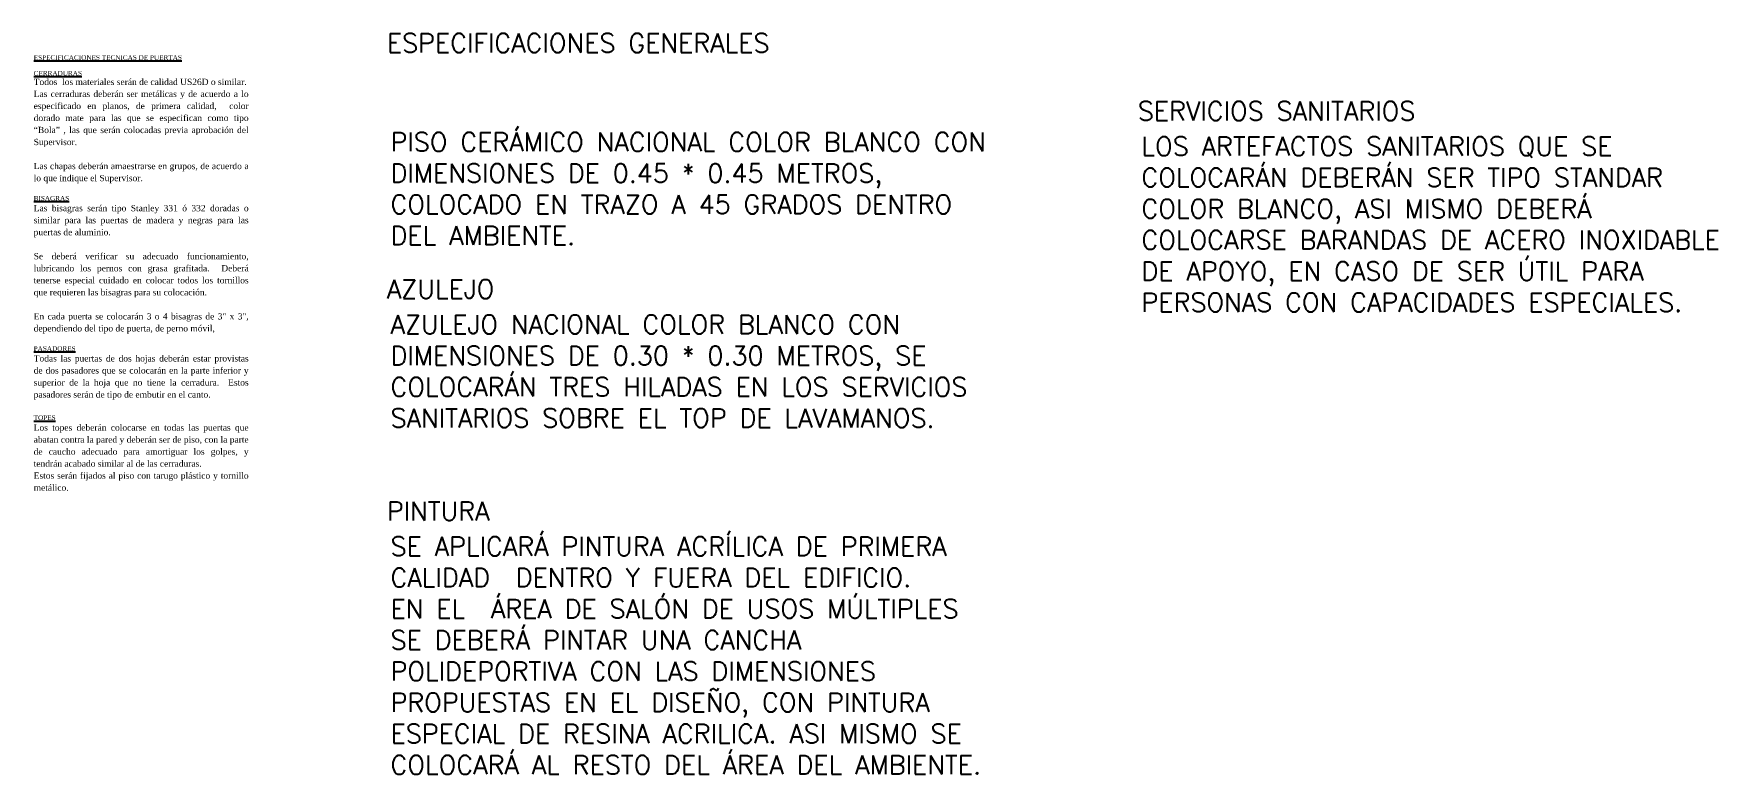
# Model space of a CAD drawing. Header units: inches. Extents: x -9 to 337, y -247 to 209.
# Drawn here: x 116.54 to 130.22, y -18.84 to -12.83 of the extents above; entities that cross this region are included whole.
import ezdxf

# ---------------------------------------------------------------- set-up
doc = ezdxf.new("R2010")
doc.units = ezdxf.units.IN
doc.header["$MEASUREMENT"] = 0
doc.layers.add('TEXTS', color=1, linetype='Continuous')
doc.layers.add('ventanas', color=1, linetype='Continuous')
doc.styles.add('NT_25', font='romans.shx', dxfattribs={"height": 0.0509})
doc.styles.add('NT_75', font='romans.shx', dxfattribs={"height": 0.152})

msp = doc.modelspace()

# ---------------------------------------------------------------- texts
at = {"layer": 'TEXTS', "color": 6, "style": 'NT_75'}
msp.add_text('ESPECIFICACIONES GENERALES ', height=0.152, dxfattribs=at).set_placement((119.408, -12.983))
at = {"layer": 'TEXTS', "color": 4, "style": 'NT_75'}
for s, p in [('SERVICIOS SANITARIOS ', (125.505, -13.535)), ('AZULEJO', (119.408, -14.98)), ('PINTURA', (119.408, -16.782))]:
    msp.add_text(s, height=0.152, dxfattribs=at).set_placement(p)
at = {"layer": 'TEXTS', "color": 2, "char_height": 0.152, "attachment_point": 1, "style": 'NT_75'}
for s, insert in [('PISO CERÁMICO NACIONAL COLOR BLANCO CON DIMENSIONES DE 0.45 * 0.45 METROS, \\PCOLOCADO EN TRAZO A 45 GRADOS DENTRO DEL AMBIENTE.  ', (119.438, -13.634)), ('LOS ARTEFACTOS SANITARIOS QUE SE COLOCARÁN DEBERÁN SER TIPO STANDAR COLOR BLANCO, ASI MISMO DEBERÁ COLOCARSE BARANDAS DE ACERO INOXIDABLE DE APOYO, EN CASO DE SER ÚTIL PARA PERSONAS CON CAPACIDADES ESPECIALES.   ', (125.535, -13.669)), ('AZULEJO NACIONAL COLOR BLANCO CON DIMENSIONES DE 0.30 * 0.30 METROS, SE COLOCARÁN TRES HILADAS EN LOS SERVICIOS SANITARIOS SOBRE EL TOP DE LAVAMANOS. ', (119.438, -15.115)), ('SE APLICARÁ PINTURA ACRÍLICA DE PRIMERA CALIDAD  DENTRO Y FUERA DEL EDIFICIO.\\PEN EL  ÁREA DE SALÓN DE USOS MÚLTIPLES SE DEBERÁ PINTAR UNA CANCHA POLIDEPORTIVA CON LAS DIMENSIONES PROPUESTAS EN EL DISEÑO, CON PINTURA ESPECIAL DE RESINA ACRILICA. ASI MISMO SE COLOCARÁ AL RESTO DEL ÁREA DEL AMBIENTE.   ', (119.438, -16.916))]:
    msp.add_mtext_dynamic_manual_height_columns(s, width=5.2872, gutter_width=12.5, heights=[0], dxfattribs=dict(at, insert=insert))
at = {"layer": 'ventanas', "color": 3, "insert": (116.541, -13.006), "char_height": 0.0509, "width": 1.72101, "attachment_point": 1, "style": 'NT_25'}
msp.add_mtext('\\pxqj,t1.875,3,5.4;{\\fTimes New Roman|b0|i0|c0|p18;\\H0.75x;\\L\\C2;ESPECIFICACIONES TECNICAS DE PUERTAS \\P\\C1;\\PCERRADURAS\\P\\psm1.15,tz;\\H1.3333x;\\lTodos  los materiales serán de calidad US26D o similar.\\PLas cerraduras deberán ser metálicas y de acuerdo a lo especificado en planos, de primera calidad,  color dorado mate para las que se especifican como tipo “Bola” , las que serán colocadas previa aprobación del Supervisor.\\P\\PLas chapas deberán amaestrarse en grupos, de acuerdo a lo que indique el Supervisor.\\P\\ps*,t3,5.4;\\H0.75x;\\P\\pt1.875,5.4;\\LBISAGRAS\\P\\psm1.15,tz;\\H1.3333x;\\lLas bisagras serán tipo Stanley 331 ó 332 doradas o similar para las puertas de madera y negras para las puertas de aluminio.\\P \\PSe deberá verificar su adecuado funcionamiento, lubricando los pernos con grasa grafitada.  Deberá tenerse especial cuidado en colocar todos los tornillos que requieren las bisagras para su colocación.\\P\\PEn cada puerta se colocarán 3 o 4 bisagras de 3" x 3", dependiendo del tipo de puerta, de perno móvil, \\P\\ps*,t3,5.4;\\H0.75x;\\P\\pt1.875,5.4;\\LPASADORES\\P\\psm1.15,tz;\\H1.3333x;\\lTodas las puertas de dos hojas deberán estar provistas de dos pasadores que se colocarán en la parte inferior y superior de la hoja que no tiene la cerradura.  Estos pasadores serán de tipo de embutir en el canto.\\P\\P\\ps*,t1.875,5.4;\\H0.75x;\\LTOPES\\P\\psm1.15,tz;\\H1.3333x;\\lLos topes deberán colocarse en todas las puertas que abatan contra la pared y deberán ser de piso, con la parte de caucho adecuado para amortiguar los golpes, y tendrán acabado similar al de las cerraduras.\\PEstos serán fijados al piso con tarugo plástico y tornillo metálico.}', dxfattribs=at)

doc.saveas('drawing.dxf')
